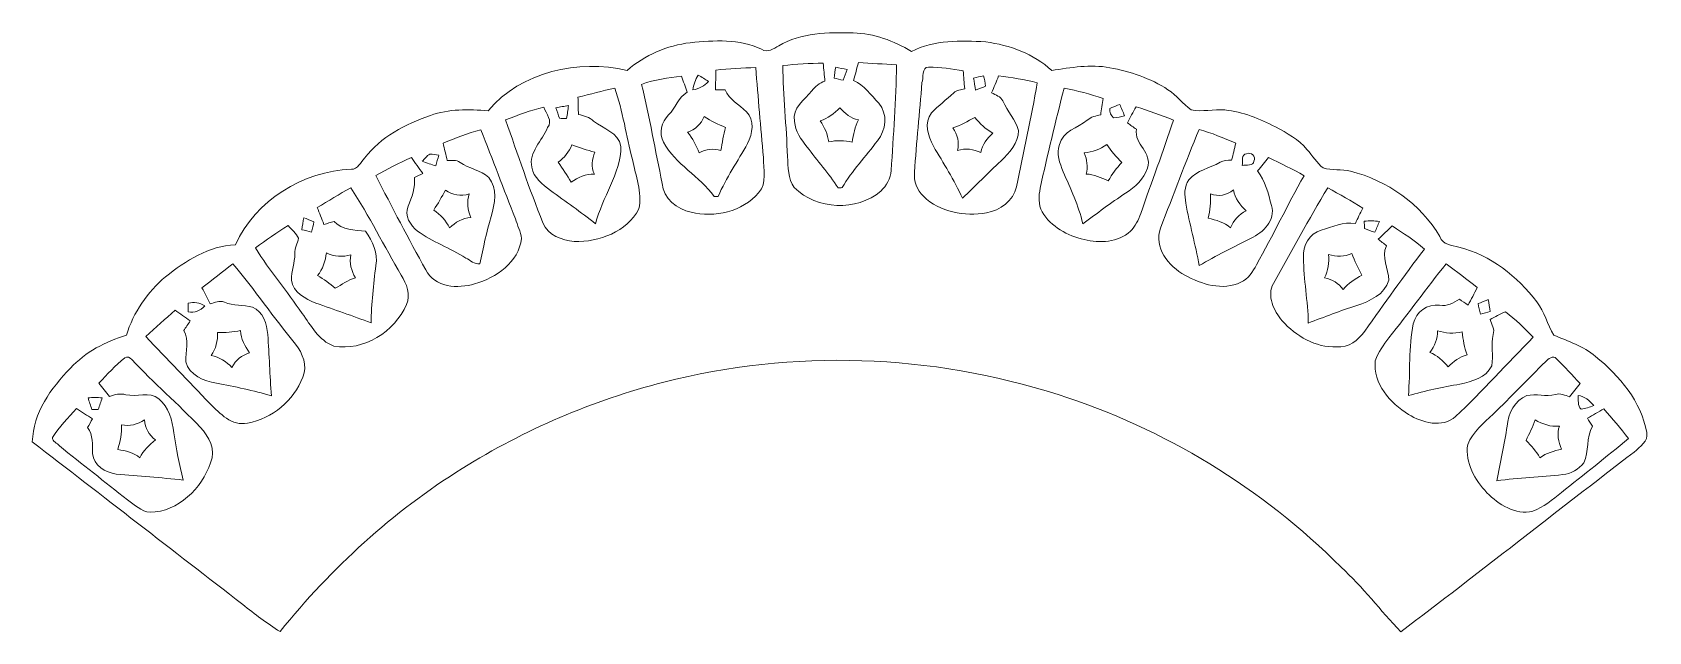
# Model space of a CAD drawing. Header units: centimetres. Extents: x -16.3 to 16.4, y -6.1 to 6.1.
import ezdxf

# ---------------------------------------------------------------- set-up
doc = ezdxf.new("R2010")
doc.units = ezdxf.units.CM
doc.header["$MEASUREMENT"] = 0
doc.layers.add('Layer 1', color=7, linetype='Continuous')

msp = doc.modelspace()

# ---------------------------------------------------------------- linework, layer by layer
at = {"layer": 'Layer 1', "color": 251, "lineweight": 9}
for points, knots in [([(-1.23184, 5.79533), (-0.78346, 6.06556), (-0.23206, 6.06944), (0.27453, 6.05533), (0.27453, 6.05533), (0.69327, 6.04969), (1.09509, 5.89693), (1.44963, 5.68244), (1.44963, 5.68244), (1.91212, 5.91986), (2.44693, 5.90434), (2.95211, 5.87577), (2.95211, 5.87577), (3.43753, 5.80874), (3.92401, 5.63905), (4.28596, 5.29686), (4.28596, 5.29686), (4.67402, 5.35471), (5.06983, 5.42703), (5.46106, 5.35366), (5.46106, 5.35366), (5.87487, 5.27569), (6.28339, 5.13987), (6.63758, 4.90739), (6.63758, 4.90739), (6.81044, 4.79274), (6.93744, 4.62199), (7.10395, 4.49923), (7.10395, 4.49923), (7.32796, 4.45513), (7.56115, 4.51898), (7.78869, 4.49746), (7.78869, 4.49746), (8.15099, 4.46183), (8.49143, 4.31825), (8.81245, 4.15421), (8.81245, 4.15421), (9.04211, 4.03109), (9.27953, 3.90268), (9.44604, 3.69595), (9.44604, 3.69595), (9.56246, 3.57918), (9.64183, 3.42184), (9.77765, 3.32448), (9.77765, 3.32448), (9.95439, 3.26839), (10.14631, 3.3079), (10.32622, 3.25886), (10.32622, 3.25886), (11.06847, 3.07083), (11.74368, 2.59987), (12.13597, 1.93594), (12.13597, 1.93594), (12.19348, 1.76626), (12.37339, 1.76485), (12.51768, 1.71828), (12.51768, 1.71828), (13.16009, 1.5687), (13.69772, 1.12879), (14.09248, 0.61514), (14.09248, 0.61514), (14.24876, 0.41265), (14.30485, 0.15547), (14.43891, -0.05796), (14.43891, -0.05796), (14.72607, -0.18566), (15.03792, -0.27915), (15.28099, -0.48799), (15.28099, -0.48799), (15.76288, -0.88275), (16.20526, -1.39992), (16.31674, -2.0314), (16.31674, -2.0314), (16.35519, -2.20778), (16.16999, -2.31538), (16.06274, -2.42474), (16.06274, -2.42474), (14.48441, -3.62913), (12.92902, -4.8642), (11.34434, -6.05976), (11.34434, -6.05976), (10.93406, -5.63079), (10.57281, -5.15595), (10.13608, -4.75237), (10.13608, -4.75237), (8.54258, -3.15746), (6.56491, -1.94355), (4.41402, -1.26234), (4.41402, -1.26234), (1.85074, -0.43825), (-0.94714, -0.33771), (-3.55664, -1.01222), (-3.55664, -1.01222), (-4.99421, -1.37523), (-6.37216, -1.97213), (-7.62946, -2.75706), (-7.62946, -2.75706), (-9.03599, -3.63336), (-10.27635, -4.76683), (-11.31352, -6.05694), (-11.31352, -6.05694), (-11.57846, -5.89325), (-11.82611, -5.70381), (-12.06811, -5.50837), (-12.06811, -5.50837), (-13.48698, -4.413), (-14.90268, -3.31339), (-16.32191, -2.21837), (-16.32191, -2.21837), (-16.30497, -1.63346), (-15.94655, -1.1304), (-15.5525, -0.72576), (-15.5525, -0.72576), (-15.24558, -0.40403), (-14.84659, -0.1839), (-14.42114, -0.06148), (-14.42114, -0.06148), (-14.27826, 0.40065), (-13.9971, 0.81411), (-13.62633, 1.12314), (-13.62633, 1.12314), (-13.22099, 1.45087), (-12.75356, 1.7465), (-12.21663, 1.76943), (-12.21663, 1.76943), (-11.81023, 2.66725), (-10.84785, 3.26274), (-9.87242, 3.29661), (-9.87242, 3.29661), (-9.73837, 3.29414), (-9.68686, 3.44301), (-9.60502, 3.52203), (-9.60502, 3.52203), (-9.27976, 3.95383), (-8.77669, 4.21454), (-8.27434, 4.38493), (-8.27434, 4.38493), (-7.90286, 4.52569), (-7.49787, 4.50946), (-7.10806, 4.48194), (-7.10806, 4.48194), (-6.43742, 5.27851), (-5.28596, 5.52616), (-4.29889, 5.29933), (-4.29889, 5.29933), (-3.94046, 5.60766), (-3.48856, 5.80204), (-3.01936, 5.85919), (-3.01936, 5.85919), (-2.53923, 5.90364), (-2.02453, 5.94667), (-1.57862, 5.72478), (-1.57862, 5.72478), (-1.45902, 5.64822), (-1.33732, 5.73959), (-1.23184, 5.79533), (-1.23184, 5.79533), (-1.23184, 5.79533), (-1.23184, 5.79533), (-1.23184, 5.79533)], [0, 0, 0, 0, 0.02439024, 0.02439024, 0.02439024, 0.02439024, 0.04878049, 0.04878049, 0.04878049, 0.04878049, 0.07317073, 0.07317073, 0.07317073, 0.07317073, 0.09756098, 0.09756098, 0.09756098, 0.09756098, 0.12195122, 0.12195122, 0.12195122, 0.12195122, 0.14634146, 0.14634146, 0.14634146, 0.14634146, 0.17073171, 0.17073171, 0.17073171, 0.17073171, 0.19512195, 0.19512195, 0.19512195, 0.19512195, 0.2195122, 0.2195122, 0.2195122, 0.2195122, 0.24390244, 0.24390244, 0.24390244, 0.24390244, 0.26829268, 0.26829268, 0.26829268, 0.26829268, 0.29268293, 0.29268293, 0.29268293, 0.29268293, 0.31707317, 0.31707317, 0.31707317, 0.31707317, 0.34146341, 0.34146341, 0.34146341, 0.34146341, 0.36585366, 0.36585366, 0.36585366, 0.36585366, 0.3902439, 0.3902439, 0.3902439, 0.3902439, 0.41463415, 0.41463415, 0.41463415, 0.41463415, 0.43902439, 0.43902439, 0.43902439, 0.43902439, 0.46341463, 0.46341463, 0.46341463, 0.46341463, 0.48780488, 0.48780488, 0.48780488, 0.48780488, 0.51219512, 0.51219512, 0.51219512, 0.51219512, 0.53658537, 0.53658537, 0.53658537, 0.53658537, 0.56097561, 0.56097561, 0.56097561, 0.56097561, 0.58536585, 0.58536585, 0.58536585, 0.58536585, 0.6097561, 0.6097561, 0.6097561, 0.6097561, 0.63414634, 0.63414634, 0.63414634, 0.63414634, 0.65853659, 0.65853659, 0.65853659, 0.65853659, 0.68292683, 0.68292683, 0.68292683, 0.68292683, 0.70731707, 0.70731707, 0.70731707, 0.70731707, 0.73170732, 0.73170732, 0.73170732, 0.73170732, 0.75609756, 0.75609756, 0.75609756, 0.75609756, 0.7804878, 0.7804878, 0.7804878, 0.7804878, 0.80487805, 0.80487805, 0.80487805, 0.80487805, 0.82926829, 0.82926829, 0.82926829, 0.82926829, 0.85365854, 0.85365854, 0.85365854, 0.85365854, 0.87804878, 0.87804878, 0.87804878, 0.87804878, 0.90243902, 0.90243902, 0.90243902, 0.90243902, 0.92682927, 0.92682927, 0.92682927, 0.92682927, 0.95121951, 0.95121951, 0.95121951, 0.95121951, 1, 1, 1, 1]), ([(-2.50078, 5.30532), (-2.50501, 5.17162), (-2.50819, 5.03792), (-2.51101, 4.90422), (-2.51101, 4.90422), (-2.44645, 4.90527), (-2.38119, 4.90669), (-2.31592, 4.90669), (-2.31592, 4.90669), (-2.23725, 4.70278), (-2.03052, 4.61035), (-1.88624, 4.46148), (-1.88624, 4.46148), (-1.70632, 4.29074), (-1.76594, 4.01733), (-1.86084, 3.81837), (-1.86084, 3.81837), (-2.06157, 3.46347), (-2.29405, 3.12516), (-2.45668, 2.7498), (-2.45668, 2.7498), (-2.47644, 2.7498), (-2.51595, 2.7498), (-2.53535, 2.7498), (-2.53535, 2.7498), (-2.83521, 3.15585), (-3.31675, 3.39644), (-3.56229, 3.84447), (-3.56229, 3.84447), (-3.65789, 4.02404), (-3.60532, 4.25863), (-3.45927, 4.39657), (-3.45927, 4.39657), (-3.31428, 4.53697), (-3.26384, 4.75499), (-3.08039, 4.85659), (-3.08039, 4.85659), (-3.12096, 4.96525), (-3.16118, 5.07355), (-3.19681, 5.18362), (-3.19681, 5.18362), (-3.4688, 5.14799), (-3.74502, 5.11447), (-4.00326, 5.0164), (-4.00326, 5.0164), (-3.84274, 4.35212), (-3.72986, 3.67761), (-3.58663, 3.01015), (-3.58663, 3.01015), (-3.56052, 2.70288), (-3.28924, 2.49122), (-3.00525, 2.42736), (-3.00525, 2.42736), (-2.53217, 2.31553), (-1.96138, 2.43759), (-1.63859, 2.82212), (-1.63859, 2.82212), (-1.46044, 3.01932), (-1.54299, 3.30119), (-1.54157, 3.53861), (-1.54157, 3.53861), (-1.59802, 4.14469), (-1.64917, 4.75146), (-1.69644, 5.35824), (-1.69644, 5.35824), (-1.96526, 5.34554), (-2.23337, 5.3272), (-2.50078, 5.30532), (-2.50078, 5.30532), (-2.50078, 5.30532), (-2.50078, 5.30532), (-2.50078, 5.30532)], [0, 0, 0, 0, 0.05263158, 0.05263158, 0.05263158, 0.05263158, 0.10526316, 0.10526316, 0.10526316, 0.10526316, 0.15789474, 0.15789474, 0.15789474, 0.15789474, 0.21052632, 0.21052632, 0.21052632, 0.21052632, 0.26315789, 0.26315789, 0.26315789, 0.26315789, 0.31578947, 0.31578947, 0.31578947, 0.31578947, 0.36842105, 0.36842105, 0.36842105, 0.36842105, 0.42105263, 0.42105263, 0.42105263, 0.42105263, 0.47368421, 0.47368421, 0.47368421, 0.47368421, 0.52631579, 0.52631579, 0.52631579, 0.52631579, 0.57894737, 0.57894737, 0.57894737, 0.57894737, 0.63157895, 0.63157895, 0.63157895, 0.63157895, 0.68421053, 0.68421053, 0.68421053, 0.68421053, 0.73684211, 0.73684211, 0.73684211, 0.73684211, 0.78947368, 0.78947368, 0.78947368, 0.78947368, 0.84210526, 0.84210526, 0.84210526, 0.84210526, 0.89473684, 0.89473684, 0.89473684, 0.89473684, 1, 1, 1, 1]), ([(-1.14999, 5.39952), (-1.14294, 4.78357), (-1.07414, 4.17079), (-1.05651, 3.55555), (-1.05651, 3.55555), (-1.0364, 3.34388), (-1.05157, 3.1054), (-0.91716, 2.9269), (-0.91716, 2.9269), (-0.4649, 2.47393), (0.34579, 2.44112), (0.83297, 2.85634), (0.83297, 2.85634), (0.9448, 2.96641), (1.03229, 3.11387), (1.04358, 3.27262), (1.04358, 3.27262), (1.08133, 3.98558), (1.14765, 4.69749), (1.14836, 5.41186), (1.14836, 5.41186), (0.89189, 5.42668), (0.63542, 5.43938), (0.37965, 5.45984), (0.37965, 5.45984), (0.34684, 5.33813), (0.31509, 5.21572), (0.28158, 5.09401), (0.28158, 5.09401), (0.49713, 4.99806), (0.63365, 4.8012), (0.78923, 4.63328), (0.78923, 4.63328), (0.97655, 4.42514), (0.93845, 4.08224), (0.76489, 3.87587), (0.76489, 3.87587), (0.52923, 3.55731), (0.24877, 3.27156), (0.04945, 2.92549), (0.04945, 2.92549), (0.02899, 2.92549), (-0.01193, 2.92513), (-0.03239, 2.92478), (-0.03239, 2.92478), (-0.22607, 3.21018), (-0.44655, 3.47582), (-0.65998, 3.7464), (-0.65998, 3.7464), (-0.77781, 3.89774), (-0.90269, 4.06602), (-0.91116, 4.26569), (-0.91116, 4.26569), (-0.96725, 4.53768), (-0.70726, 4.70243), (-0.56367, 4.8834), (-0.56367, 4.8834), (-0.49629, 4.97336), (-0.40669, 5.04392), (-0.29874, 5.07884), (-0.29874, 5.07884), (-0.30826, 5.19949), (-0.32308, 5.32155), (-0.33049, 5.4415), (-0.33049, 5.4415), (-0.60424, 5.44855), (-0.87765, 5.41821), (-1.14999, 5.39952), (-1.14999, 5.39952), (-1.14999, 5.39952), (-1.14999, 5.39952), (-1.14999, 5.39952)], [0, 0, 0, 0, 0.05263158, 0.05263158, 0.05263158, 0.05263158, 0.10526316, 0.10526316, 0.10526316, 0.10526316, 0.15789474, 0.15789474, 0.15789474, 0.15789474, 0.21052632, 0.21052632, 0.21052632, 0.21052632, 0.26315789, 0.26315789, 0.26315789, 0.26315789, 0.31578947, 0.31578947, 0.31578947, 0.31578947, 0.36842105, 0.36842105, 0.36842105, 0.36842105, 0.42105263, 0.42105263, 0.42105263, 0.42105263, 0.47368421, 0.47368421, 0.47368421, 0.47368421, 0.52631579, 0.52631579, 0.52631579, 0.52631579, 0.57894737, 0.57894737, 0.57894737, 0.57894737, 0.63157895, 0.63157895, 0.63157895, 0.63157895, 0.68421053, 0.68421053, 0.68421053, 0.68421053, 0.73684211, 0.73684211, 0.73684211, 0.73684211, 0.78947368, 0.78947368, 0.78947368, 0.78947368, 0.84210526, 0.84210526, 0.84210526, 0.84210526, 0.89473684, 0.89473684, 0.89473684, 0.89473684, 1, 1, 1, 1]), ([(-0.08072, 5.36389), (-0.08919, 5.30885), (-0.10577, 5.19949), (-0.11424, 5.14446), (-0.11424, 5.14446), (-0.05285, 5.12894), (0.00818, 5.11341), (0.07027, 5.09789), (0.07027, 5.09789), (0.09778, 5.1695), (0.12424, 5.24147), (0.14964, 5.31379), (0.14964, 5.31379), (0.07309, 5.33214), (-0.00382, 5.34872), (-0.08072, 5.36389), (-0.08072, 5.36389), (-0.08072, 5.36389), (-0.08072, 5.36389), (-0.08072, 5.36389)], [0, 0, 0, 0, 0.16666667, 0.16666667, 0.16666667, 0.16666667, 0.33333333, 0.33333333, 0.33333333, 0.33333333, 0.5, 0.5, 0.5, 0.5, 0.66666667, 0.66666667, 0.66666667, 0.66666667, 1, 1, 1, 1]), ([(1.79853, 5.366), (1.64401, 5.37412), (1.7061, 5.13176), (1.66341, 5.05379), (1.66341, 5.05379), (1.6172, 4.44807), (1.5477, 3.84341), (1.51524, 3.23699), (1.51524, 3.23699), (1.49267, 3.05319), (1.56781, 2.88104), (1.69305, 2.75016), (1.69305, 2.75016), (2.02748, 2.42948), (2.52384, 2.34481), (2.96834, 2.41396), (2.96834, 2.41396), (3.23962, 2.47005), (3.5155, 2.65491), (3.57194, 2.94136), (3.57194, 2.94136), (3.71305, 3.64304), (3.87709, 4.34048), (3.9928, 5.04674), (3.9928, 5.04674), (3.73669, 5.11271), (3.47528, 5.15681), (3.21281, 5.1875), (3.21281, 5.1875), (3.1666, 5.0732), (3.12215, 4.95749), (3.07064, 4.84495), (3.07064, 4.84495), (3.15002, 4.79591), (3.25973, 4.77404), (3.29924, 4.68091), (3.29924, 4.68091), (3.38673, 4.47171), (3.55783, 4.30132), (3.61639, 4.08048), (3.61639, 4.08048), (3.60828, 3.83389), (3.42977, 3.62681), (3.25973, 3.46382), (3.25973, 3.46382), (2.99197, 3.22394), (2.74961, 2.95688), (2.48362, 2.71558), (2.48362, 2.71558), (2.31711, 3.08106), (2.09627, 3.41761), (1.89554, 3.76439), (1.89554, 3.76439), (1.78406, 3.96971), (1.7001, 4.23217), (1.85814, 4.44067), (1.85814, 4.44067), (1.99749, 4.58495), (2.1573, 4.70737), (2.30511, 4.84248), (2.30511, 4.84248), (2.36473, 4.90104), (2.45152, 4.90739), (2.52842, 4.92715), (2.52842, 4.92715), (2.51643, 5.04709), (2.50726, 5.16704), (2.49949, 5.28733), (2.49949, 5.28733), (2.26737, 5.32614), (2.03418, 5.36777), (1.79853, 5.366), (1.79853, 5.366), (1.79853, 5.366), (1.79853, 5.366), (1.79853, 5.366)], [0, 0, 0, 0, 0.05, 0.05, 0.05, 0.05, 0.1, 0.1, 0.1, 0.1, 0.15, 0.15, 0.15, 0.15, 0.2, 0.2, 0.2, 0.2, 0.25, 0.25, 0.25, 0.25, 0.3, 0.3, 0.3, 0.3, 0.35, 0.35, 0.35, 0.35, 0.4, 0.4, 0.4, 0.4, 0.45, 0.45, 0.45, 0.45, 0.5, 0.5, 0.5, 0.5, 0.55, 0.55, 0.55, 0.55, 0.6, 0.6, 0.6, 0.6, 0.65, 0.65, 0.65, 0.65, 0.7, 0.7, 0.7, 0.7, 0.75, 0.75, 0.75, 0.75, 0.8, 0.8, 0.8, 0.8, 0.85, 0.85, 0.85, 0.85, 0.9, 0.9, 0.9, 0.9, 1, 1, 1, 1]), ([(-5.2909, 4.75499), (-5.28666, 4.63893), (-5.28384, 4.52145), (-5.28278, 4.40468), (-5.28278, 4.40468), (-5.16954, 4.38599), (-5.05947, 4.35141), (-4.97375, 4.27063), (-4.97375, 4.27063), (-4.7769, 4.12034), (-4.47492, 4.03956), (-4.42201, 3.76157), (-4.42201, 3.76157), (-4.4273, 3.19748), (-4.80265, 2.73146), (-4.93389, 2.19629), (-4.93389, 2.19629), (-5.23269, 2.42807), (-5.53925, 2.64891), (-5.84829, 2.86587), (-5.84829, 2.86587), (-6.00245, 2.99181), (-6.19013, 3.12692), (-6.22541, 3.33788), (-6.22541, 3.33788), (-6.28749, 3.64939), (-6.01233, 3.87269), (-5.9072, 4.1401), (-5.9072, 4.1401), (-5.79361, 4.27451), (-5.93789, 4.42162), (-5.98093, 4.55356), (-5.98093, 4.55356), (-6.24728, 4.49217), (-6.50234, 4.39269), (-6.75704, 4.29532), (-6.75704, 4.29532), (-6.50516, 3.60211), (-6.27726, 2.89903), (-6.00033, 2.2157), (-6.00033, 2.2157), (-5.90685, 1.95711), (-5.61087, 1.86715), (-5.36463, 1.83293), (-5.36463, 1.83293), (-4.86721, 1.82658), (-4.29924, 2.02484), (-4.06182, 2.4951), (-4.06182, 2.4951), (-3.98527, 2.83376), (-4.12497, 3.16749), (-4.19023, 3.49663), (-4.19023, 3.49663), (-4.313, 3.97676), (-4.38426, 4.47171), (-4.54618, 4.94091), (-4.54618, 4.94091), (-4.7956, 4.88376), (-5.04395, 4.82061), (-5.2909, 4.75499), (-5.2909, 4.75499), (-5.2909, 4.75499), (-5.2909, 4.75499), (-5.2909, 4.75499)], [0, 0, 0, 0, 0.05882353, 0.05882353, 0.05882353, 0.05882353, 0.11764706, 0.11764706, 0.11764706, 0.11764706, 0.17647059, 0.17647059, 0.17647059, 0.17647059, 0.23529412, 0.23529412, 0.23529412, 0.23529412, 0.29411765, 0.29411765, 0.29411765, 0.29411765, 0.35294118, 0.35294118, 0.35294118, 0.35294118, 0.41176471, 0.41176471, 0.41176471, 0.41176471, 0.47058824, 0.47058824, 0.47058824, 0.47058824, 0.52941176, 0.52941176, 0.52941176, 0.52941176, 0.58823529, 0.58823529, 0.58823529, 0.58823529, 0.64705882, 0.64705882, 0.64705882, 0.64705882, 0.70588235, 0.70588235, 0.70588235, 0.70588235, 0.76470588, 0.76470588, 0.76470588, 0.76470588, 0.82352941, 0.82352941, 0.82352941, 0.82352941, 0.88235294, 0.88235294, 0.88235294, 0.88235294, 1, 1, 1, 1]), ([(-2.96715, 4.90245), (-2.84403, 4.92432), (-2.73714, 4.98818), (-2.65036, 5.07425), (-2.65036, 5.07425), (-2.71985, 5.1187), (-2.7897, 5.1621), (-2.85991, 5.20514), (-2.85991, 5.20514), (-2.916, 5.11271), (-2.95198, 5.01005), (-2.96715, 4.90245), (-2.96715, 4.90245), (-2.96715, 4.90245), (-2.96715, 4.90245), (-2.96715, 4.90245)], [0, 0, 0, 0, 0.2, 0.2, 0.2, 0.2, 0.4, 0.4, 0.4, 0.4, 0.6, 0.6, 0.6, 0.6, 1, 1, 1, 1]), ([(2.70693, 5.14093), (2.71716, 5.0799), (2.73762, 4.95819), (2.7482, 4.89751), (2.7482, 4.89751), (2.79865, 4.91762), (2.90025, 4.95854), (2.95105, 4.97865), (2.95105, 4.97865), (2.94435, 5.05097), (2.92459, 5.12082), (2.90625, 5.19032), (2.90625, 5.19032), (2.83957, 5.17444), (2.77325, 5.15751), (2.70693, 5.14093), (2.70693, 5.14093), (2.70693, 5.14093), (2.70693, 5.14093), (2.70693, 5.14093)], [0, 0, 0, 0, 0.16666667, 0.16666667, 0.16666667, 0.16666667, 0.33333333, 0.33333333, 0.33333333, 0.33333333, 0.5, 0.5, 0.5, 0.5, 0.66666667, 0.66666667, 0.66666667, 0.66666667, 1, 1, 1, 1]), ([(4.5389, 4.94126), (4.36463, 4.26886), (4.20412, 3.59294), (4.05313, 2.9149), (4.05313, 2.9149), (4.02455, 2.75651), (4.01079, 2.58012), (4.0944, 2.43583), (4.0944, 2.43583), (4.27538, 2.13103), (4.60699, 1.95182), (4.94389, 1.8735), (4.94389, 1.8735), (5.25681, 1.80401), (5.6311, 1.81141), (5.87875, 2.04389), (5.87875, 2.04389), (5.97859, 2.14232), (6.04103, 2.27073), (6.08583, 2.40196), (6.08583, 2.40196), (6.30209, 3.03449), (6.54444, 3.65821), (6.74835, 4.29462), (6.74835, 4.29462), (6.49894, 4.39269), (6.24705, 4.48441), (5.99094, 4.56237), (5.99094, 4.56237), (5.93449, 4.45407), (5.86358, 4.35177), (5.82196, 4.23641), (5.82196, 4.23641), (5.87699, 4.18843), (5.93908, 4.14962), (5.99905, 4.108), (5.99905, 4.108), (5.95001, 3.80672), (6.33066, 3.62857), (6.22165, 3.32342), (6.22165, 3.32342), (6.15815, 3.09517), (5.96801, 2.93924), (5.77856, 2.81471), (5.77856, 2.81471), (5.48294, 2.61927), (5.20177, 2.40337), (4.91461, 2.19629), (4.91461, 2.19629), (4.82959, 2.56354), (4.67014, 2.90538), (4.51703, 3.24757), (4.51703, 3.24757), (4.45388, 3.42043), (4.37063, 3.61376), (4.4433, 3.79579), (4.4433, 3.79579), (4.50998, 4.0706), (4.80984, 4.13516), (5.00669, 4.28968), (5.00669, 4.28968), (5.08148, 4.35953), (5.18131, 4.37964), (5.27691, 4.39904), (5.27691, 4.39904), (5.29173, 4.50946), (5.30902, 4.61882), (5.32454, 4.72889), (5.32454, 4.72889), (5.06878, 4.82096), (4.8049, 4.88693), (4.5389, 4.94126), (4.5389, 4.94126), (4.5389, 4.94126), (4.5389, 4.94126), (4.5389, 4.94126)], [0, 0, 0, 0, 0.05, 0.05, 0.05, 0.05, 0.1, 0.1, 0.1, 0.1, 0.15, 0.15, 0.15, 0.15, 0.2, 0.2, 0.2, 0.2, 0.25, 0.25, 0.25, 0.25, 0.3, 0.3, 0.3, 0.3, 0.35, 0.35, 0.35, 0.35, 0.4, 0.4, 0.4, 0.4, 0.45, 0.45, 0.45, 0.45, 0.5, 0.5, 0.5, 0.5, 0.55, 0.55, 0.55, 0.55, 0.6, 0.6, 0.6, 0.6, 0.65, 0.65, 0.65, 0.65, 0.7, 0.7, 0.7, 0.7, 0.75, 0.75, 0.75, 0.75, 0.8, 0.8, 0.8, 0.8, 0.85, 0.85, 0.85, 0.85, 0.9, 0.9, 0.9, 0.9, 1, 1, 1, 1]), ([(-5.73716, 4.5405), (-5.71352, 4.46995), (-5.68883, 4.39939), (-5.66343, 4.32919), (-5.66343, 4.32919), (-5.62815, 4.32813), (-5.55795, 4.32672), (-5.52267, 4.32601), (-5.52267, 4.32601), (-5.50644, 4.4128), (-5.49304, 4.49993), (-5.48422, 4.58742), (-5.48422, 4.58742), (-5.56889, 4.57331), (-5.6532, 4.55744), (-5.73716, 4.5405), (-5.73716, 4.5405), (-5.73716, 4.5405), (-5.73716, 4.5405), (-5.73716, 4.5405)], [0, 0, 0, 0, 0.16666667, 0.16666667, 0.16666667, 0.16666667, 0.33333333, 0.33333333, 0.33333333, 0.33333333, 0.5, 0.5, 0.5, 0.5, 0.66666667, 0.66666667, 0.66666667, 0.66666667, 1, 1, 1, 1]), ([(5.45895, 4.5278), (5.45366, 4.45584), (5.47659, 4.38105), (5.53868, 4.33871), (5.53868, 4.33871), (5.61382, 4.34118), (5.68684, 4.3627), (5.75916, 4.3814), (5.75916, 4.3814), (5.72741, 4.45831), (5.69496, 4.5345), (5.66215, 4.61071), (5.66215, 4.61071), (5.61135, 4.58989), (5.50975, 4.54862), (5.45895, 4.5278), (5.45895, 4.5278), (5.45895, 4.5278), (5.45895, 4.5278), (5.45895, 4.5278)], [0, 0, 0, 0, 0.16666667, 0.16666667, 0.16666667, 0.16666667, 0.33333333, 0.33333333, 0.33333333, 0.33333333, 0.5, 0.5, 0.5, 0.5, 0.66666667, 0.66666667, 0.66666667, 0.66666667, 1, 1, 1, 1]), ([(-2.73714, 4.36306), (-2.80276, 4.21383), (-2.92058, 4.10094), (-3.07581, 4.04767), (-3.07581, 4.04767), (-2.9735, 3.92173), (-2.89589, 3.78062), (-2.8398, 3.62822), (-2.8398, 3.62822), (-2.70504, 3.70795), (-2.54946, 3.72417), (-2.40059, 3.6769), (-2.40059, 3.6769), (-2.37554, 3.83459), (-2.35296, 3.99299), (-2.30604, 4.1461), (-2.30604, 4.1461), (-2.45809, 4.20219), (-2.60414, 4.27027), (-2.73714, 4.36306), (-2.73714, 4.36306), (-2.73714, 4.36306), (-2.73714, 4.36306), (-2.73714, 4.36306)], [0, 0, 0, 0, 0.14285714, 0.14285714, 0.14285714, 0.14285714, 0.28571429, 0.28571429, 0.28571429, 0.28571429, 0.42857143, 0.42857143, 0.42857143, 0.42857143, 0.57142857, 0.57142857, 0.57142857, 0.57142857, 0.71428571, 0.71428571, 0.71428571, 0.71428571, 1, 1, 1, 1]), ([(-0.39258, 4.27662), (-0.3065, 4.14751), (-0.24159, 4.00569), (-0.21936, 3.84976), (-0.21936, 3.84976), (-0.06379, 3.88963), (0.09708, 3.88187), (0.25265, 3.84447), (0.25265, 3.84447), (0.27523, 4.0011), (0.3098, 4.15562), (0.37824, 4.29885), (0.37824, 4.29885), (0.22126, 4.32919), (0.10272, 4.42761), (0.00148, 4.54262), (0.00148, 4.54262), (-0.10683, 4.42303), (-0.24159, 4.33448), (-0.39258, 4.27662), (-0.39258, 4.27662), (-0.39258, 4.27662), (-0.39258, 4.27662), (-0.39258, 4.27662)], [0, 0, 0, 0, 0.14285714, 0.14285714, 0.14285714, 0.14285714, 0.28571429, 0.28571429, 0.28571429, 0.28571429, 0.42857143, 0.42857143, 0.42857143, 0.42857143, 0.57142857, 0.57142857, 0.57142857, 0.57142857, 0.71428571, 0.71428571, 0.71428571, 0.71428571, 1, 1, 1, 1]), ([(2.291, 4.1334), (2.39013, 4.00005), (2.41342, 3.83777), (2.38378, 3.6769), (2.38378, 3.6769), (2.54253, 3.72594), (2.70799, 3.70724), (2.85686, 3.63527), (2.85686, 3.63527), (2.8805, 3.79826), (2.98068, 3.92244), (3.0964, 4.02862), (3.0964, 4.02862), (2.94964, 4.10447), (2.83569, 4.22124), (2.73233, 4.34647), (2.73233, 4.34647), (2.58628, 4.2738), (2.44728, 4.18561), (2.291, 4.1334), (2.291, 4.1334), (2.291, 4.1334), (2.291, 4.1334), (2.291, 4.1334)], [0, 0, 0, 0, 0.14285714, 0.14285714, 0.14285714, 0.14285714, 0.28571429, 0.28571429, 0.28571429, 0.28571429, 0.42857143, 0.42857143, 0.42857143, 0.42857143, 0.57142857, 0.57142857, 0.57142857, 0.57142857, 0.71428571, 0.71428571, 0.71428571, 0.71428571, 1, 1, 1, 1]), ([(-8.01928, 3.82719), (-7.99035, 3.70901), (-7.95966, 3.59188), (-7.93356, 3.473), (-7.93356, 3.473), (-7.84642, 3.4737), (-7.7487, 3.49452), (-7.67391, 3.43525), (-7.67391, 3.43525), (-7.49435, 3.31037), (-7.26151, 3.28073), (-7.09606, 3.13362), (-7.09606, 3.13362), (-6.90803, 2.91173), (-6.97612, 2.59846), (-7.0442, 2.34199), (-7.0442, 2.34199), (-7.14227, 2.02802), (-7.20683, 1.70523), (-7.2721, 1.38314), (-7.2721, 1.38314), (-7.38216, 1.36586), (-7.4693, 1.4611), (-7.56102, 1.50026), (-7.56102, 1.50026), (-7.87499, 1.70311), (-8.23236, 1.82905), (-8.53539, 2.04848), (-8.53539, 2.04848), (-8.68039, 2.16384), (-8.80421, 2.35822), (-8.7206, 2.54978), (-8.7206, 2.54978), (-8.65216, 2.7364), (-8.57596, 2.92654), (-8.59819, 3.12974), (-8.59819, 3.12974), (-8.54139, 3.15832), (-8.48459, 3.18654), (-8.42744, 3.21512), (-8.42744, 3.21512), (-8.50364, 3.32236), (-8.58267, 3.42819), (-8.65957, 3.53438), (-8.65957, 3.53438), (-8.90475, 3.42467), (-9.14711, 3.30719), (-9.37783, 3.16961), (-9.37783, 3.16961), (-9.04869, 2.52932), (-8.71707, 1.89008), (-8.36677, 1.26179), (-8.36677, 1.26179), (-8.19144, 0.90689), (-7.71483, 0.87267), (-7.38005, 0.98027), (-7.38005, 0.98027), (-6.94472, 1.09598), (-6.48646, 1.41983), (-6.43319, 1.89926), (-6.43319, 1.89926), (-6.44695, 2.03719), (-6.5168, 2.16384), (-6.55525, 2.29472), (-6.55525, 2.29472), (-6.79056, 2.89444), (-7.0181, 3.49699), (-7.25375, 4.09671), (-7.25375, 4.09671), (-7.51869, 4.03603), (-7.7674, 3.92632), (-8.01928, 3.82719), (-8.01928, 3.82719), (-8.01928, 3.82719), (-8.01928, 3.82719), (-8.01928, 3.82719)], [0, 0, 0, 0, 0.05, 0.05, 0.05, 0.05, 0.1, 0.1, 0.1, 0.1, 0.15, 0.15, 0.15, 0.15, 0.2, 0.2, 0.2, 0.2, 0.25, 0.25, 0.25, 0.25, 0.3, 0.3, 0.3, 0.3, 0.35, 0.35, 0.35, 0.35, 0.4, 0.4, 0.4, 0.4, 0.45, 0.45, 0.45, 0.45, 0.5, 0.5, 0.5, 0.5, 0.55, 0.55, 0.55, 0.55, 0.6, 0.6, 0.6, 0.6, 0.65, 0.65, 0.65, 0.65, 0.7, 0.7, 0.7, 0.7, 0.75, 0.75, 0.75, 0.75, 0.8, 0.8, 0.8, 0.8, 0.85, 0.85, 0.85, 0.85, 0.9, 0.9, 0.9, 0.9, 1, 1, 1, 1]), ([(7.26446, 4.10235), (6.99106, 3.44301), (6.74729, 2.77132), (6.48341, 2.1081), (6.48341, 2.1081), (6.34477, 1.71581), (6.65028, 1.33411), (6.97907, 1.15595), (6.97907, 1.15595), (7.31421, 0.96722), (7.74177, 0.83563), (8.11078, 1.0099), (8.11078, 1.0099), (8.26529, 1.07164), (8.34502, 1.23109), (8.42793, 1.36409), (8.42793, 1.36409), (8.75707, 1.95958), (9.05446, 2.572), (9.38748, 3.16537), (9.38748, 3.16537), (9.15641, 3.30225), (8.91299, 3.41655), (8.67205, 3.53332), (8.67205, 3.53332), (8.60008, 3.44231), (8.52706, 3.35235), (8.44944, 3.26592), (8.44944, 3.26592), (8.60784, 3.06201), (8.66041, 2.80554), (8.73131, 2.56354), (8.73131, 2.56354), (8.81669, 2.26438), (8.56269, 2.01885), (8.31645, 1.90314), (8.31645, 1.90314), (7.96402, 1.72463), (7.60913, 1.55036), (7.2694, 1.34857), (7.2694, 1.34857), (7.19144, 1.7719), (7.07608, 2.18677), (6.996, 2.60975), (6.996, 2.60975), (6.97483, 2.76568), (6.95578, 2.95265), (7.06162, 3.08388), (7.06162, 3.08388), (7.22107, 3.28003), (7.48248, 3.3146), (7.68886, 3.43878), (7.68886, 3.43878), (7.75906, 3.48499), (7.84443, 3.47935), (7.92451, 3.48005), (7.92451, 3.48005), (7.95238, 3.59541), (7.98201, 3.71042), (8.00847, 3.82613), (8.00847, 3.82613), (7.76294, 3.92455), (7.52164, 4.03603), (7.26446, 4.10235), (7.26446, 4.10235), (7.26446, 4.10235), (7.26446, 4.10235), (7.26446, 4.10235)], [0, 0, 0, 0, 0.05555556, 0.05555556, 0.05555556, 0.05555556, 0.11111111, 0.11111111, 0.11111111, 0.11111111, 0.16666667, 0.16666667, 0.16666667, 0.16666667, 0.22222222, 0.22222222, 0.22222222, 0.22222222, 0.27777778, 0.27777778, 0.27777778, 0.27777778, 0.33333333, 0.33333333, 0.33333333, 0.33333333, 0.38888889, 0.38888889, 0.38888889, 0.38888889, 0.44444444, 0.44444444, 0.44444444, 0.44444444, 0.5, 0.5, 0.5, 0.5, 0.55555556, 0.55555556, 0.55555556, 0.55555556, 0.61111111, 0.61111111, 0.61111111, 0.61111111, 0.66666667, 0.66666667, 0.66666667, 0.66666667, 0.72222222, 0.72222222, 0.72222222, 0.72222222, 0.77777778, 0.77777778, 0.77777778, 0.77777778, 0.83333333, 0.83333333, 0.83333333, 0.83333333, 0.88888889, 0.88888889, 0.88888889, 0.88888889, 1, 1, 1, 1]), ([(-8.28669, 3.6067), (-8.34807, 3.56931), (-8.39181, 3.51074), (-8.43944, 3.45853), (-8.43944, 3.45853), (-8.34736, 3.42467), (-8.25635, 3.39574), (-8.16216, 3.36505), (-8.16216, 3.36505), (-8.14346, 3.43666), (-8.12511, 3.50827), (-8.10677, 3.57989), (-8.10677, 3.57989), (-8.16639, 3.59153), (-8.22601, 3.60705), (-8.28669, 3.6067), (-8.28669, 3.6067), (-8.28669, 3.6067), (-8.28669, 3.6067), (-8.28669, 3.6067)], [0, 0, 0, 0, 0.16666667, 0.16666667, 0.16666667, 0.16666667, 0.33333333, 0.33333333, 0.33333333, 0.33333333, 0.5, 0.5, 0.5, 0.5, 0.66666667, 0.66666667, 0.66666667, 0.66666667, 1, 1, 1, 1]), ([(-5.41613, 3.7905), (-5.47081, 3.64868), (-5.5643, 3.52838), (-5.68883, 3.44125), (-5.68883, 3.44125), (-5.59958, 3.3086), (-5.51174, 3.17455), (-5.42919, 3.03661), (-5.42919, 3.03661), (-5.28913, 3.1308), (-5.13426, 3.20877), (-4.95964, 3.20171), (-4.95964, 3.20171), (-5.03161, 3.34494), (-5.00374, 3.49875), (-4.94835, 3.64198), (-4.94835, 3.64198), (-5.10639, 3.68572), (-5.26267, 3.7337), (-5.41613, 3.7905), (-5.41613, 3.7905), (-5.41613, 3.7905), (-5.41613, 3.7905), (-5.41613, 3.7905)], [0, 0, 0, 0, 0.14285714, 0.14285714, 0.14285714, 0.14285714, 0.28571429, 0.28571429, 0.28571429, 0.28571429, 0.42857143, 0.42857143, 0.42857143, 0.42857143, 0.57142857, 0.57142857, 0.57142857, 0.57142857, 0.71428571, 0.71428571, 0.71428571, 0.71428571, 1, 1, 1, 1]), ([(4.94248, 3.62857), (5.00457, 3.49381), (5.0208, 3.34529), (4.98129, 3.20136), (4.98129, 3.20136), (5.14074, 3.19148), (5.28891, 3.13151), (5.43073, 3.06342), (5.43073, 3.06342), (5.50199, 3.20136), (5.60182, 3.32024), (5.70413, 3.43596), (5.70413, 3.43596), (5.58983, 3.54602), (5.48823, 3.66738), (5.40003, 3.79861), (5.40003, 3.79861), (5.26351, 3.70548), (5.10899, 3.64268), (4.94248, 3.62857), (4.94248, 3.62857), (4.94248, 3.62857), (4.94248, 3.62857), (4.94248, 3.62857)], [0, 0, 0, 0, 0.14285714, 0.14285714, 0.14285714, 0.14285714, 0.28571429, 0.28571429, 0.28571429, 0.28571429, 0.42857143, 0.42857143, 0.42857143, 0.42857143, 0.57142857, 0.57142857, 0.57142857, 0.57142857, 0.71428571, 0.71428571, 0.71428571, 0.71428571, 1, 1, 1, 1]), ([(8.22649, 3.61164), (8.11501, 3.59682), (8.15382, 3.46418), (8.13971, 3.37598), (8.13971, 3.37598), (8.22473, 3.39327), (8.36019, 3.35164), (8.37536, 3.46277), (8.37536, 3.46277), (8.42016, 3.55131), (8.31468, 3.65679), (8.22649, 3.61164), (8.22649, 3.61164), (8.22649, 3.61164), (8.22649, 3.61164), (8.22649, 3.61164)], [0, 0, 0, 0, 0.2, 0.2, 0.2, 0.2, 0.4, 0.4, 0.4, 0.4, 0.6, 0.6, 0.6, 0.6, 1, 1, 1, 1]), ([(-10.56175, 2.52297), (-10.51554, 2.40972), (-10.46862, 2.29684), (-10.42946, 2.18077), (-10.42946, 2.18077), (-10.36031, 2.20194), (-10.29117, 2.22346), (-10.22167, 2.24392), (-10.22167, 2.24392), (-10.05904, 2.06506), (-9.80539, 2.06894), (-9.5842, 2.04319), (-9.5842, 2.04319), (-9.44556, 1.84175), (-9.32421, 1.60222), (-9.37677, 1.34927), (-9.37677, 1.34927), (-9.42439, 0.96404), (-9.46849, 0.57846), (-9.47449, 0.18969), (-9.47449, 0.18969), (-9.84455, 0.32939), (-10.2192, 0.4578), (-10.59138, 0.59116), (-10.59138, 0.59116), (-10.79987, 0.67229), (-11.04294, 0.80706), (-11.0828, 1.05047), (-11.0828, 1.05047), (-11.09021, 1.23286), (-11.01436, 1.40819), (-11.01295, 1.59057), (-11.01295, 1.59057), (-11.01683, 1.69994), (-10.96886, 1.79907), (-10.93887, 1.90137), (-10.93887, 1.90137), (-10.98967, 2.00156), (-11.07822, 2.0767), (-11.15089, 2.16066), (-11.15089, 2.16066), (-11.37631, 2.01779), (-11.5968, 1.86715), (-11.80952, 1.70593), (-11.80952, 1.70593), (-11.52766, 1.24344), (-11.17347, 0.82999), (-10.86972, 0.38231), (-10.86972, 0.38231), (-10.68663, 0.13572), (-10.53494, -0.16767), (-10.22696, -0.2788), (-10.22696, -0.2788), (-9.61948, -0.39063), (-8.99753, 0.01119), (-8.75835, 0.56046), (-8.75835, 0.56046), (-8.6698, 0.75731), (-8.75729, 0.98274), (-8.86454, 1.15348), (-8.86454, 1.15348), (-9.20602, 1.74297), (-9.51294, 2.35257), (-9.88442, 2.92407), (-9.88442, 2.92407), (-10.11266, 2.79425), (-10.33809, 2.65984), (-10.56175, 2.52297), (-10.56175, 2.52297), (-10.56175, 2.52297), (-10.56175, 2.52297), (-10.56175, 2.52297)], [0, 0, 0, 0, 0.05263158, 0.05263158, 0.05263158, 0.05263158, 0.10526316, 0.10526316, 0.10526316, 0.10526316, 0.15789474, 0.15789474, 0.15789474, 0.15789474, 0.21052632, 0.21052632, 0.21052632, 0.21052632, 0.26315789, 0.26315789, 0.26315789, 0.26315789, 0.31578947, 0.31578947, 0.31578947, 0.31578947, 0.36842105, 0.36842105, 0.36842105, 0.36842105, 0.42105263, 0.42105263, 0.42105263, 0.42105263, 0.47368421, 0.47368421, 0.47368421, 0.47368421, 0.52631579, 0.52631579, 0.52631579, 0.52631579, 0.57894737, 0.57894737, 0.57894737, 0.57894737, 0.63157895, 0.63157895, 0.63157895, 0.63157895, 0.68421053, 0.68421053, 0.68421053, 0.68421053, 0.73684211, 0.73684211, 0.73684211, 0.73684211, 0.78947368, 0.78947368, 0.78947368, 0.78947368, 0.84210526, 0.84210526, 0.84210526, 0.84210526, 0.89473684, 0.89473684, 0.89473684, 0.89473684, 1, 1, 1, 1]), ([(-7.96883, 2.87751), (-8.04327, 2.73992), (-8.12088, 2.60375), (-8.20625, 2.47181), (-8.20625, 2.47181), (-8.06937, 2.38186), (-7.95966, 2.25909), (-7.88875, 2.11092), (-7.88875, 2.11092), (-7.76775, 2.22311), (-7.62593, 2.31271), (-7.45413, 2.32188), (-7.45413, 2.32188), (-7.52927, 2.47252), (-7.53844, 2.63938), (-7.49047, 2.7999), (-7.49047, 2.7999), (-7.65698, 2.73992), (-7.82843, 2.77344), (-7.96883, 2.87751), (-7.96883, 2.87751), (-7.96883, 2.87751), (-7.96883, 2.87751), (-7.96883, 2.87751)], [0, 0, 0, 0, 0.14285714, 0.14285714, 0.14285714, 0.14285714, 0.28571429, 0.28571429, 0.28571429, 0.28571429, 0.42857143, 0.42857143, 0.42857143, 0.42857143, 0.57142857, 0.57142857, 0.57142857, 0.57142857, 0.71428571, 0.71428571, 0.71428571, 0.71428571, 1, 1, 1, 1]), ([(7.49941, 2.79884), (7.49871, 2.63339), (7.49483, 2.46617), (7.45144, 2.3053), (7.45144, 2.3053), (7.61407, 2.27285), (7.77246, 2.21993), (7.90229, 2.11374), (7.90229, 2.11374), (7.96367, 2.26297), (8.07197, 2.38291), (8.21626, 2.45629), (8.21626, 2.45629), (8.09561, 2.57306), (7.98766, 2.70712), (7.95908, 2.87927), (7.95908, 2.87927), (7.82609, 2.77238), (7.66099, 2.73781), (7.49941, 2.79884), (7.49941, 2.79884), (7.49941, 2.79884), (7.49941, 2.79884), (7.49941, 2.79884)], [0, 0, 0, 0, 0.14285714, 0.14285714, 0.14285714, 0.14285714, 0.28571429, 0.28571429, 0.28571429, 0.28571429, 0.42857143, 0.42857143, 0.42857143, 0.42857143, 0.57142857, 0.57142857, 0.57142857, 0.57142857, 0.71428571, 0.71428571, 0.71428571, 0.71428571, 1, 1, 1, 1]), ([(9.86761, 2.92372), (9.48626, 2.28766), (9.12854, 1.63608), (8.76977, 0.98662), (8.76977, 0.98662), (8.62689, 0.73721), (8.77964, 0.43029), (8.94474, 0.22991), (8.94474, 0.22991), (9.22697, -0.07418), (9.61749, -0.31725), (10.04753, -0.29502), (10.04753, -0.29502), (10.28495, -0.32254), (10.48603, -0.15744), (10.6155, 0.02389), (10.6155, 0.02389), (11.01449, 0.57846), (11.40537, 1.13937), (11.82059, 1.68194), (11.82059, 1.68194), (11.62127, 1.86045), (11.39338, 2.00191), (11.17183, 2.15043), (11.17183, 2.15043), (11.07693, 2.06153), (10.98239, 1.97263), (10.8882, 1.88373), (10.8882, 1.88373), (10.94253, 1.83858), (10.99791, 1.79342), (11.0533, 1.74897), (11.0533, 1.74897), (10.94464, 1.51825), (11.09316, 1.2893), (11.10128, 1.05541), (11.10128, 1.05541), (11.02296, 0.75802), (10.71816, 0.63455), (10.4564, 0.5393), (10.4564, 0.5393), (10.12232, 0.4377), (9.79847, 0.30929), (9.47285, 0.1844), (9.47285, 0.1844), (9.47074, 0.62855), (9.37372, 1.06564), (9.37796, 1.50979), (9.37796, 1.50979), (9.35114, 1.74862), (9.49755, 2.00015), (9.73603, 2.06294), (9.73603, 2.06294), (9.95792, 2.13526), (10.18723, 2.24216), (10.42606, 2.20053), (10.42606, 2.20053), (10.47263, 2.30424), (10.52166, 2.4069), (10.57528, 2.50744), (10.57528, 2.50744), (10.34845, 2.66126), (10.10468, 2.7872), (9.86761, 2.92372), (9.86761, 2.92372), (9.86761, 2.92372), (9.86761, 2.92372), (9.86761, 2.92372)], [0, 0, 0, 0, 0.05555556, 0.05555556, 0.05555556, 0.05555556, 0.11111111, 0.11111111, 0.11111111, 0.11111111, 0.16666667, 0.16666667, 0.16666667, 0.16666667, 0.22222222, 0.22222222, 0.22222222, 0.22222222, 0.27777778, 0.27777778, 0.27777778, 0.27777778, 0.33333333, 0.33333333, 0.33333333, 0.33333333, 0.38888889, 0.38888889, 0.38888889, 0.38888889, 0.44444444, 0.44444444, 0.44444444, 0.44444444, 0.5, 0.5, 0.5, 0.5, 0.55555556, 0.55555556, 0.55555556, 0.55555556, 0.61111111, 0.61111111, 0.61111111, 0.61111111, 0.66666667, 0.66666667, 0.66666667, 0.66666667, 0.72222222, 0.72222222, 0.72222222, 0.72222222, 0.77777778, 0.77777778, 0.77777778, 0.77777778, 0.83333333, 0.83333333, 0.83333333, 0.83333333, 0.88888889, 0.88888889, 0.88888889, 0.88888889, 1, 1, 1, 1]), ([(-10.83374, 2.318), (-10.84432, 2.25732), (-10.86479, 2.13562), (-10.87502, 2.07459), (-10.87502, 2.07459), (-10.80869, 2.05801), (-10.74237, 2.04178), (-10.6757, 2.0252), (-10.6757, 2.0252), (-10.65735, 2.09505), (-10.6376, 2.1649), (-10.63089, 2.23686), (-10.63089, 2.23686), (-10.68169, 2.25697), (-10.78329, 2.29789), (-10.83374, 2.318), (-10.83374, 2.318), (-10.83374, 2.318), (-10.83374, 2.318), (-10.83374, 2.318)], [0, 0, 0, 0, 0.16666667, 0.16666667, 0.16666667, 0.16666667, 0.33333333, 0.33333333, 0.33333333, 0.33333333, 0.5, 0.5, 0.5, 0.5, 0.66666667, 0.66666667, 0.66666667, 0.66666667, 1, 1, 1, 1]), ([(10.60562, 2.2478), (10.60668, 2.2097), (10.60915, 2.13385), (10.61021, 2.0961), (10.61021, 2.0961), (10.67971, 2.07106), (10.7492, 2.04636), (10.81976, 2.02237), (10.81976, 2.02237), (10.8508, 2.09505), (10.88114, 2.16772), (10.91078, 2.2411), (10.91078, 2.2411), (10.80953, 2.25697), (10.70687, 2.25662), (10.60562, 2.2478), (10.60562, 2.2478), (10.60562, 2.2478), (10.60562, 2.2478), (10.60562, 2.2478)], [0, 0, 0, 0, 0.16666667, 0.16666667, 0.16666667, 0.16666667, 0.33333333, 0.33333333, 0.33333333, 0.33333333, 0.5, 0.5, 0.5, 0.5, 0.66666667, 0.66666667, 0.66666667, 0.66666667, 1, 1, 1, 1]), ([(-12.89185, 0.90125), (-12.83611, 0.79259), (-12.77861, 0.68429), (-12.72745, 0.57316), (-12.72745, 0.57316), (-12.63432, 0.59997), (-12.53554, 0.64936), (-12.43888, 0.60703), (-12.43888, 0.60703), (-12.2572, 0.53436), (-12.05717, 0.55376), (-11.86985, 0.5079), (-11.86985, 0.5079), (-11.65324, 0.42147), (-11.57951, 0.16288), (-11.56187, -0.04773), (-11.56187, -0.04773), (-11.53365, -0.46083), (-11.51813, -0.87499), (-11.48956, -1.28845), (-11.48956, -1.28845), (-11.85362, -1.17591), (-12.22757, -1.10147), (-12.60151, -1.03021), (-12.60151, -1.03021), (-12.85163, -0.98929), (-13.14973, -0.87005), (-13.21958, -0.59735), (-13.21958, -0.59735), (-13.22064, -0.3871), (-13.14726, -0.16308), (-13.26191, 0.03235), (-13.26191, 0.03235), (-13.21781, 0.09762), (-13.17407, 0.16288), (-13.13068, 0.22815), (-13.13068, 0.22815), (-13.23298, 0.30047), (-13.33423, 0.37279), (-13.43548, 0.44652), (-13.43548, 0.44652), (-13.63374, 0.27083), (-13.83376, 0.09691), (-14.02462, -0.08653), (-14.02462, -0.08653), (-13.60375, -0.54867), (-13.15749, -0.98682), (-12.73098, -1.44367), (-12.73098, -1.44367), (-12.52672, -1.64369), (-12.29107, -1.90722), (-11.97074, -1.83807), (-11.97074, -1.83807), (-11.47262, -1.74706), (-11.03306, -1.3837), (-10.85385, -0.91027), (-10.85385, -0.91027), (-10.75578, -0.68343), (-10.85491, -0.42555), (-11.00131, -0.24387), (-11.00131, -0.24387), (-11.43629, 0.28988), (-11.82575, 0.85927), (-12.2699, 1.38596), (-12.2699, 1.38596), (-12.47451, 1.22122), (-12.68441, 1.06317), (-12.89185, 0.90125), (-12.89185, 0.90125), (-12.89185, 0.90125), (-12.89185, 0.90125), (-12.89185, 0.90125)], [0, 0, 0, 0, 0.05263158, 0.05263158, 0.05263158, 0.05263158, 0.10526316, 0.10526316, 0.10526316, 0.10526316, 0.15789474, 0.15789474, 0.15789474, 0.15789474, 0.21052632, 0.21052632, 0.21052632, 0.21052632, 0.26315789, 0.26315789, 0.26315789, 0.26315789, 0.31578947, 0.31578947, 0.31578947, 0.31578947, 0.36842105, 0.36842105, 0.36842105, 0.36842105, 0.42105263, 0.42105263, 0.42105263, 0.42105263, 0.47368421, 0.47368421, 0.47368421, 0.47368421, 0.52631579, 0.52631579, 0.52631579, 0.52631579, 0.57894737, 0.57894737, 0.57894737, 0.57894737, 0.63157895, 0.63157895, 0.63157895, 0.63157895, 0.68421053, 0.68421053, 0.68421053, 0.68421053, 0.73684211, 0.73684211, 0.73684211, 0.73684211, 0.78947368, 0.78947368, 0.78947368, 0.78947368, 0.84210526, 0.84210526, 0.84210526, 0.84210526, 0.89473684, 0.89473684, 0.89473684, 0.89473684, 1, 1, 1, 1]), ([(-10.37795, 1.60821), (-10.39065, 1.43853), (-10.4538, 1.28084), (-10.55575, 1.14502), (-10.55575, 1.14502), (-10.42346, 1.07799), (-10.31198, 0.98133), (-10.19768, 0.8889), (-10.19768, 0.8889), (-10.06574, 0.96581), (-9.94192, 1.0607), (-9.79128, 1.09951), (-9.79128, 1.09951), (-9.87066, 1.24274), (-9.92111, 1.40149), (-9.88018, 1.56482), (-9.88018, 1.56482), (-10.04775, 1.52143), (-10.22202, 1.52778), (-10.37795, 1.60821), (-10.37795, 1.60821), (-10.37795, 1.60821), (-10.37795, 1.60821), (-10.37795, 1.60821)], [0, 0, 0, 0, 0.14285714, 0.14285714, 0.14285714, 0.14285714, 0.28571429, 0.28571429, 0.28571429, 0.28571429, 0.42857143, 0.42857143, 0.42857143, 0.42857143, 0.57142857, 0.57142857, 0.57142857, 0.57142857, 0.71428571, 0.71428571, 0.71428571, 0.71428571, 1, 1, 1, 1]), ([(9.88525, 1.57435), (9.89936, 1.41066), (9.86796, 1.24909), (9.80446, 1.09845), (9.80446, 1.09845), (9.95686, 1.07552), (10.08704, 0.99262), (10.17629, 0.86703), (10.17629, 0.86703), (10.28671, 0.98521), (10.41618, 1.08152), (10.55941, 1.15631), (10.55941, 1.15631), (10.47862, 1.2953), (10.40736, 1.44029), (10.35691, 1.59304), (10.35691, 1.59304), (10.20663, 1.52214), (10.04118, 1.52461), (9.88525, 1.57435), (9.88525, 1.57435), (9.88525, 1.57435), (9.88525, 1.57435), (9.88525, 1.57435)], [0, 0, 0, 0, 0.14285714, 0.14285714, 0.14285714, 0.14285714, 0.28571429, 0.28571429, 0.28571429, 0.28571429, 0.42857143, 0.42857143, 0.42857143, 0.42857143, 0.57142857, 0.57142857, 0.57142857, 0.57142857, 0.71428571, 0.71428571, 0.71428571, 0.71428571, 1, 1, 1, 1]), ([(11.10516, -0.11405), (10.99968, -0.25798), (10.87797, -0.40262), (10.82893, -0.57689), (10.82893, -0.57689), (10.77143, -1.04185), (11.13303, -1.43414), (11.49991, -1.66133), (11.49991, -1.66133), (11.77226, -1.83208), (12.1836, -1.94461), (12.45171, -1.70719), (12.45171, -1.70719), (12.99851, -1.19531), (13.49276, -0.63016), (14.02157, -0.10029), (14.02157, -0.10029), (13.8413, 0.07822), (13.66456, 0.26201), (13.46101, 0.41371), (13.46101, 0.41371), (13.35059, 0.37314), (13.25075, 0.30929), (13.14774, 0.25461), (13.14774, 0.25461), (13.18513, 0.159), (13.24511, 0.06022), (13.21371, -0.04667), (13.21371, -0.04667), (13.16397, -0.25445), (13.219, -0.47035), (13.18302, -0.67814), (13.18302, -0.67814), (13.07224, -0.92544), (12.77732, -0.99423), (12.53955, -1.04997), (12.53955, -1.04997), (12.18854, -1.11135), (11.83929, -1.18296), (11.49709, -1.28315), (11.49709, -1.28315), (11.54048, -0.79879), (11.49462, -0.30525), (11.59622, 0.17241), (11.59622, 0.17241), (11.65161, 0.40701), (11.88056, 0.58692), (12.12892, 0.54494), (12.12892, 0.54494), (12.27849, 0.52201), (12.40938, 0.5908), (12.52897, 0.66735), (12.52897, 0.66735), (12.58788, 0.6289), (12.64644, 0.58904), (12.705, 0.54882), (12.705, 0.54882), (12.76639, 0.667), (12.82918, 0.78412), (12.88845, 0.90301), (12.88845, 0.90301), (12.68101, 1.06494), (12.47464, 1.22792), (12.26297, 1.3842), (12.26297, 1.3842), (11.86469, 0.89419), (11.49533, 0.38231), (11.10516, -0.11405), (11.10516, -0.11405), (11.10516, -0.11405), (11.10516, -0.11405), (11.10516, -0.11405)], [0, 0, 0, 0, 0.05263158, 0.05263158, 0.05263158, 0.05263158, 0.10526316, 0.10526316, 0.10526316, 0.10526316, 0.15789474, 0.15789474, 0.15789474, 0.15789474, 0.21052632, 0.21052632, 0.21052632, 0.21052632, 0.26315789, 0.26315789, 0.26315789, 0.26315789, 0.31578947, 0.31578947, 0.31578947, 0.31578947, 0.36842105, 0.36842105, 0.36842105, 0.36842105, 0.42105263, 0.42105263, 0.42105263, 0.42105263, 0.47368421, 0.47368421, 0.47368421, 0.47368421, 0.52631579, 0.52631579, 0.52631579, 0.52631579, 0.57894737, 0.57894737, 0.57894737, 0.57894737, 0.63157895, 0.63157895, 0.63157895, 0.63157895, 0.68421053, 0.68421053, 0.68421053, 0.68421053, 0.73684211, 0.73684211, 0.73684211, 0.73684211, 0.78947368, 0.78947368, 0.78947368, 0.78947368, 0.84210526, 0.84210526, 0.84210526, 0.84210526, 0.89473684, 0.89473684, 0.89473684, 0.89473684, 1, 1, 1, 1]), ([(12.90997, 0.57881), (12.91632, 0.50684), (12.93607, 0.43699), (12.95477, 0.36714), (12.95477, 0.36714), (13.02074, 0.38372), (13.08741, 0.39995), (13.15409, 0.41653), (13.15409, 0.41653), (13.14386, 0.47756), (13.1234, 0.59927), (13.11281, 0.65995), (13.11281, 0.65995), (13.06237, 0.63984), (12.96077, 0.59892), (12.90997, 0.57881), (12.90997, 0.57881), (12.90997, 0.57881), (12.90997, 0.57881), (12.90997, 0.57881)], [0, 0, 0, 0, 0.16666667, 0.16666667, 0.16666667, 0.16666667, 0.33333333, 0.33333333, 0.33333333, 0.33333333, 0.5, 0.5, 0.5, 0.5, 0.66666667, 0.66666667, 0.66666667, 0.66666667, 1, 1, 1, 1]), ([(-13.17125, 0.58974), (-13.17125, 0.546), (-13.17125, 0.45886), (-13.17089, 0.41512), (-13.17089, 0.41512), (-13.04107, 0.37843), (-12.92466, 0.4377), (-12.83611, 0.53118), (-12.83611, 0.53118), (-12.93559, 0.60033), (-13.05448, 0.61761), (-13.17125, 0.58974), (-13.17125, 0.58974), (-13.17125, 0.58974), (-13.17125, 0.58974), (-13.17125, 0.58974)], [0, 0, 0, 0, 0.2, 0.2, 0.2, 0.2, 0.4, 0.4, 0.4, 0.4, 0.6, 0.6, 0.6, 0.6, 1, 1, 1, 1]), ([(-12.57823, -0.00292), (-12.568, -0.17014), (-12.61033, -0.33206), (-12.70382, -0.47141), (-12.70382, -0.47141), (-12.53766, -0.5014), (-12.40325, -0.59771), (-12.28542, -0.71095), (-12.28542, -0.71095), (-12.21698, -0.56066), (-12.08434, -0.46541), (-11.93088, -0.41426), (-11.93088, -0.41426), (-12.02472, -0.28091), (-12.10939, -0.13698), (-12.11221, 0.03235), (-12.11221, 0.03235), (-12.26531, -0.0001), (-12.4223, -0.00716), (-12.57823, -0.00292), (-12.57823, -0.00292), (-12.57823, -0.00292), (-12.57823, -0.00292), (-12.57823, -0.00292)], [0, 0, 0, 0, 0.14285714, 0.14285714, 0.14285714, 0.14285714, 0.28571429, 0.28571429, 0.28571429, 0.28571429, 0.42857143, 0.42857143, 0.42857143, 0.42857143, 0.57142857, 0.57142857, 0.57142857, 0.57142857, 0.71428571, 0.71428571, 0.71428571, 0.71428571, 1, 1, 1, 1]), ([(12.08482, 0.03094), (12.09293, -0.13239), (12.02379, -0.27844), (11.93066, -0.40932), (11.93066, -0.40932), (12.0827, -0.46683), (12.20229, -0.57478), (12.30143, -0.70248), (12.30143, -0.70248), (12.40902, -0.59418), (12.53003, -0.49611), (12.68384, -0.46048), (12.68384, -0.46048), (12.62563, -0.30984), (12.60587, -0.14968), (12.584, 0.00872), (12.584, 0.00872), (12.41855, -0.03926), (12.24745, -0.01739), (12.08482, 0.03094), (12.08482, 0.03094), (12.08482, 0.03094), (12.08482, 0.03094), (12.08482, 0.03094)], [0, 0, 0, 0, 0.14285714, 0.14285714, 0.14285714, 0.14285714, 0.28571429, 0.28571429, 0.28571429, 0.28571429, 0.42857143, 0.42857143, 0.42857143, 0.42857143, 0.57142857, 0.57142857, 0.57142857, 0.57142857, 0.71428571, 0.71428571, 0.71428571, 0.71428571, 1, 1, 1, 1]), ([(-14.45465, -0.51692), (-14.6448, -0.66967), (-14.80602, -0.85453), (-14.97606, -1.0288), (-14.97606, -1.0288), (-14.90339, -1.11911), (-14.83036, -1.20942), (-14.76086, -1.30256), (-14.76086, -1.30256), (-14.65679, -1.25916), (-14.54426, -1.232), (-14.43243, -1.26375), (-14.43243, -1.26375), (-14.21335, -1.3149), (-13.95406, -1.19355), (-13.76462, -1.34701), (-13.76462, -1.34701), (-13.56001, -1.51387), (-13.49333, -1.78727), (-13.46123, -2.03739), (-13.46123, -2.03739), (-13.41572, -2.35913), (-13.35222, -2.67804), (-13.27179, -2.99307), (-13.27179, -2.99307), (-13.72087, -2.93592), (-14.17349, -2.91651), (-14.62399, -2.87242), (-14.62399, -2.87242), (-14.84024, -2.8389), (-15.08965, -2.69673), (-15.10412, -2.45473), (-15.10412, -2.45473), (-15.09953, -2.27446), (-15.09318, -2.08361), (-15.20395, -1.9298), (-15.20395, -1.9298), (-15.1715, -1.86982), (-15.13869, -1.8102), (-15.10588, -1.75058), (-15.10588, -1.75058), (-15.21559, -1.68603), (-15.32143, -1.61476), (-15.42691, -1.54315), (-15.42691, -1.54315), (-15.59765, -1.73118), (-15.77616, -1.91568), (-15.9148, -2.12947), (-15.9148, -2.12947), (-15.92186, -2.21484), (-15.8132, -2.242), (-15.77545, -2.29951), (-15.77545, -2.29951), (-15.31896, -2.66745), (-14.85541, -3.02729), (-14.39786, -3.39418), (-14.39786, -3.39418), (-14.25851, -3.4926), (-14.11987, -3.6256), (-13.94277, -3.64324), (-13.94277, -3.64324), (-13.36951, -3.63724), (-12.89502, -3.1564), (-12.72004, -2.64064), (-12.72004, -2.64064), (-12.60081, -2.38065), (-12.7525, -2.11077), (-12.92748, -1.92274), (-12.92748, -1.92274), (-13.37374, -1.45108), (-13.86657, -1.02633), (-14.31213, -0.55396), (-14.31213, -0.55396), (-14.34635, -0.51763), (-14.40879, -0.47847), (-14.45465, -0.51692), (-14.45465, -0.51692), (-14.45465, -0.51692), (-14.45465, -0.51692), (-14.45465, -0.51692)], [0, 0, 0, 0, 0.04761905, 0.04761905, 0.04761905, 0.04761905, 0.0952381, 0.0952381, 0.0952381, 0.0952381, 0.14285714, 0.14285714, 0.14285714, 0.14285714, 0.19047619, 0.19047619, 0.19047619, 0.19047619, 0.23809524, 0.23809524, 0.23809524, 0.23809524, 0.28571429, 0.28571429, 0.28571429, 0.28571429, 0.33333333, 0.33333333, 0.33333333, 0.33333333, 0.38095238, 0.38095238, 0.38095238, 0.38095238, 0.42857143, 0.42857143, 0.42857143, 0.42857143, 0.47619048, 0.47619048, 0.47619048, 0.47619048, 0.52380952, 0.52380952, 0.52380952, 0.52380952, 0.57142857, 0.57142857, 0.57142857, 0.57142857, 0.61904762, 0.61904762, 0.61904762, 0.61904762, 0.66666667, 0.66666667, 0.66666667, 0.66666667, 0.71428571, 0.71428571, 0.71428571, 0.71428571, 0.76190476, 0.76190476, 0.76190476, 0.76190476, 0.80952381, 0.80952381, 0.80952381, 0.80952381, 0.85714286, 0.85714286, 0.85714286, 0.85714286, 0.9047619, 0.9047619, 0.9047619, 0.9047619, 1, 1, 1, 1]), ([(14.27134, -0.59771), (13.91221, -0.94413), (13.57319, -1.31138), (13.21053, -1.65463), (13.21053, -1.65463), (13.01898, -1.8409), (12.79849, -2.01623), (12.69689, -2.2727), (12.69689, -2.2727), (12.63762, -2.64664), (12.84506, -2.98601), (13.086, -3.24883), (13.086, -3.24883), (13.32095, -3.48625), (13.65927, -3.70674), (14.01028, -3.61925), (14.01028, -3.61925), (14.23041, -3.54375), (14.41139, -3.38924), (14.58989, -3.24601), (14.58989, -3.24601), (15.04216, -2.88053), (15.50041, -2.52246), (15.94809, -2.15134), (15.94809, -2.15134), (15.78863, -1.94355), (15.61965, -1.74388), (15.44714, -1.54703), (15.44714, -1.54703), (15.33814, -1.61441), (15.22807, -1.68003), (15.11553, -1.74071), (15.11553, -1.74071), (15.14869, -1.79468), (15.18291, -1.84866), (15.21713, -1.90263), (15.21713, -1.90263), (15.08555, -2.12947), (15.15504, -2.41134), (15.04463, -2.64276), (15.04463, -2.64276), (14.93773, -2.76694), (14.78533, -2.86713), (14.61847, -2.88159), (14.61847, -2.88159), (14.17468, -2.92569), (13.72841, -2.94262), (13.28673, -3.00788), (13.28673, -3.00788), (13.35764, -2.63853), (13.43949, -2.27164), (13.49417, -1.89946), (13.49417, -1.89946), (13.51674, -1.64722), (13.64445, -1.38052), (13.89069, -1.27963), (13.89069, -1.27963), (14.08084, -1.244), (14.27804, -1.30644), (14.46819, -1.25881), (14.46819, -1.25881), (14.56767, -1.22988), (14.66363, -1.27539), (14.7557, -1.30891), (14.7557, -1.30891), (14.82696, -1.21895), (14.89893, -1.12934), (14.96948, -1.03868), (14.96948, -1.03868), (14.81003, -0.87181), (14.65798, -0.69684), (14.49288, -0.53562), (14.49288, -0.53562), (14.42374, -0.45518), (14.32214, -0.54267), (14.27134, -0.59771), (14.27134, -0.59771), (14.27134, -0.59771), (14.27134, -0.59771), (14.27134, -0.59771)], [0, 0, 0, 0, 0.04761905, 0.04761905, 0.04761905, 0.04761905, 0.0952381, 0.0952381, 0.0952381, 0.0952381, 0.14285714, 0.14285714, 0.14285714, 0.14285714, 0.19047619, 0.19047619, 0.19047619, 0.19047619, 0.23809524, 0.23809524, 0.23809524, 0.23809524, 0.28571429, 0.28571429, 0.28571429, 0.28571429, 0.33333333, 0.33333333, 0.33333333, 0.33333333, 0.38095238, 0.38095238, 0.38095238, 0.38095238, 0.42857143, 0.42857143, 0.42857143, 0.42857143, 0.47619048, 0.47619048, 0.47619048, 0.47619048, 0.52380952, 0.52380952, 0.52380952, 0.52380952, 0.57142857, 0.57142857, 0.57142857, 0.57142857, 0.61904762, 0.61904762, 0.61904762, 0.61904762, 0.66666667, 0.66666667, 0.66666667, 0.66666667, 0.71428571, 0.71428571, 0.71428571, 0.71428571, 0.76190476, 0.76190476, 0.76190476, 0.76190476, 0.80952381, 0.80952381, 0.80952381, 0.80952381, 0.85714286, 0.85714286, 0.85714286, 0.85714286, 0.9047619, 0.9047619, 0.9047619, 0.9047619, 1, 1, 1, 1]), ([(14.93068, -1.27786), (14.93456, -1.3717), (14.91445, -1.48283), (14.98959, -1.5562), (14.98959, -1.5562), (15.07743, -1.54527), (15.15998, -1.51281), (15.24394, -1.48494), (15.24394, -1.48494), (15.16739, -1.38264), (15.06297, -1.29762), (14.93068, -1.27786), (14.93068, -1.27786), (14.93068, -1.27786), (14.93068, -1.27786), (14.93068, -1.27786)], [0, 0, 0, 0, 0.2, 0.2, 0.2, 0.2, 0.4, 0.4, 0.4, 0.4, 0.6, 0.6, 0.6, 0.6, 1, 1, 1, 1]), ([(-15.19619, -1.3269), (-15.17185, -1.40592), (-15.1461, -1.48494), (-15.11787, -1.56326), (-15.11787, -1.56326), (-15.08542, -1.56326), (-15.02051, -1.56326), (-14.98805, -1.56326), (-14.98805, -1.56326), (-14.95983, -1.48494), (-14.93408, -1.40592), (-14.90974, -1.3269), (-14.90974, -1.3269), (-15.00499, -1.31808), (-15.10094, -1.31808), (-15.19619, -1.3269), (-15.19619, -1.3269), (-15.19619, -1.3269), (-15.19619, -1.3269), (-15.19619, -1.3269)], [0, 0, 0, 0, 0.16666667, 0.16666667, 0.16666667, 0.16666667, 0.33333333, 0.33333333, 0.33333333, 0.33333333, 0.5, 0.5, 0.5, 0.5, 0.66666667, 0.66666667, 0.66666667, 0.66666667, 1, 1, 1, 1]), ([(-14.52097, -1.87088), (-14.50792, -2.04304), (-14.54567, -2.21061), (-14.59471, -2.37465), (-14.59471, -2.37465), (-14.43349, -2.3944), (-14.27474, -2.4325), (-14.14915, -2.54045), (-14.14915, -2.54045), (-14.07824, -2.39264), (-13.95688, -2.28222), (-13.83235, -2.18027), (-13.83235, -2.18027), (-13.95971, -2.07761), (-14.04931, -1.93967), (-14.05707, -1.77281), (-14.05707, -1.77281), (-14.19677, -1.861), (-14.35587, -1.91321), (-14.52097, -1.87088), (-14.52097, -1.87088), (-14.52097, -1.87088), (-14.52097, -1.87088), (-14.52097, -1.87088)], [0, 0, 0, 0, 0.14285714, 0.14285714, 0.14285714, 0.14285714, 0.28571429, 0.28571429, 0.28571429, 0.28571429, 0.42857143, 0.42857143, 0.42857143, 0.42857143, 0.57142857, 0.57142857, 0.57142857, 0.57142857, 0.71428571, 0.71428571, 0.71428571, 0.71428571, 1, 1, 1, 1]), ([(14.05967, -1.77457), (14.01169, -1.9178), (13.93831, -2.05009), (13.87869, -2.18803), (13.87869, -2.18803), (13.97783, -2.29951), (14.08542, -2.40534), (14.15739, -2.53834), (14.15739, -2.53834), (14.28686, -2.44379), (14.44102, -2.40252), (14.59519, -2.36512), (14.59519, -2.36512), (14.52851, -2.21766), (14.49994, -2.05609), (14.55003, -1.89875), (14.55003, -1.89875), (14.37294, -1.92062), (14.2096, -1.85853), (14.05967, -1.77457)], [0, 0, 0, 0, 0.16666667, 0.16666667, 0.16666667, 0.16666667, 0.33333333, 0.33333333, 0.33333333, 0.33333333, 0.5, 0.5, 0.5, 0.5, 0.66666667, 0.66666667, 0.66666667, 0.66666667, 1, 1, 1, 1])]:
    msp.add_open_spline(points, degree=3, knots=knots, dxfattribs=at)

doc.saveas('drawing.dxf')
